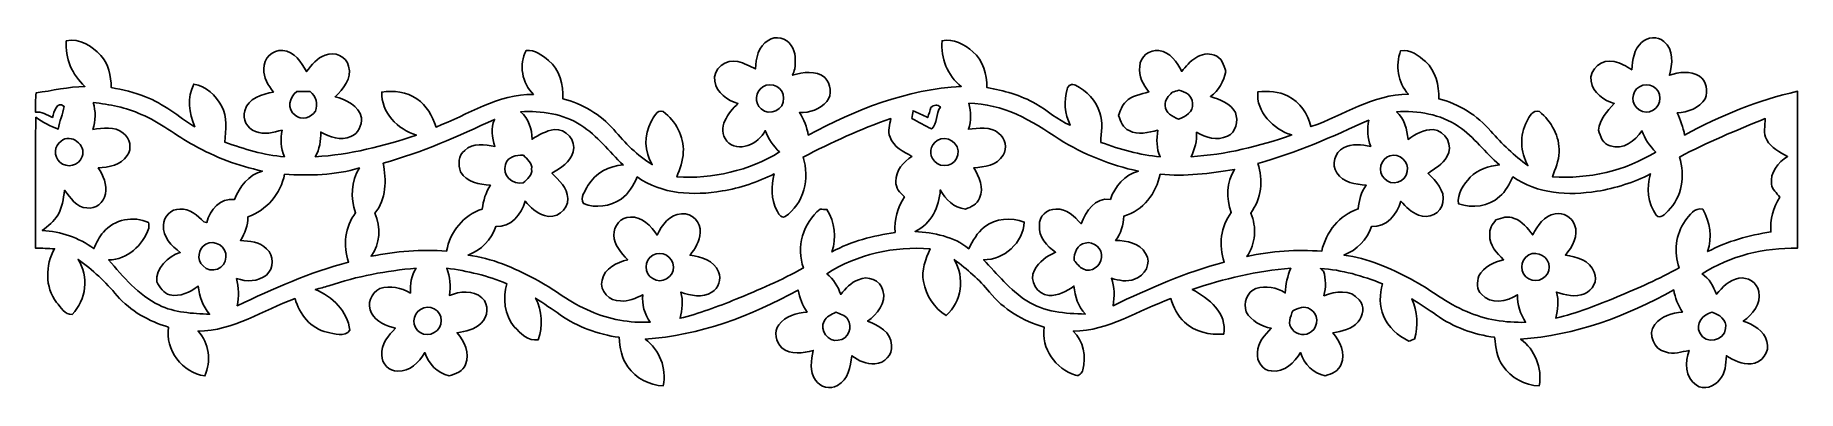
# Model space of a CAD drawing. Header units: centimetres. Extents: x -12.7 to 12.7, y -2.6 to 2.6.
import ezdxf

# ---------------------------------------------------------------- set-up
doc = ezdxf.new("R2010")
doc.units = ezdxf.units.CM
doc.header["$MEASUREMENT"] = 0
doc.layers.add('Camada 1', color=7, linetype='Continuous')

msp = doc.modelspace()

# ---------------------------------------------------------------- linework, layer by layer
at = {"layer": 'Camada 1', "color": 156}
for points, knots in [([(-2.13959, 2.49344), (-2.032, 2.56786), (-1.87289, 2.53083), (-1.80764, 2.41757), (-1.80764, 2.41757), (-1.73355, 2.32127), (-1.74695, 2.19463), (-1.75472, 2.08068), (-1.75472, 2.08068), (-1.76564, 2.05105), (-1.77658, 2.0214), (-1.78717, 1.99143), (-1.78717, 1.99143), (-1.63617, 2.03658), (-1.45167, 2.0655), (-1.32045, 1.95686), (-1.32045, 1.95686), (-1.23472, 1.86796), (-1.21214, 1.70921), (-1.29329, 1.60972), (-1.29329, 1.60972), (-1.39347, 1.50001), (-1.54094, 1.44638), (-1.68804, 1.45133), (-1.68804, 1.45133), (-1.62382, 1.3529), (-1.58184, 1.24213), (-1.56069, 1.12676), (-1.56069, 1.12676), (-0.88089, 1.49577), (-0.13687, 1.78859), (0.64311, 1.82845), (0.64311, 1.82845), (0.44662, 1.98472), (0.34361, 2.23801), (0.36724, 2.48742), (0.36724, 2.48742), (0.53233, 2.52201), (0.69179, 2.43487), (0.8128, 2.33009), (0.8128, 2.33009), (0.95744, 2.20062), (1.01458, 2.00235), (1.01494, 1.81327), (1.01494, 1.81327), (1.25835, 1.76742), (1.50213, 1.70497), (1.71696, 1.57833), (1.71696, 1.57833), (1.88982, 1.48695), (2.02988, 1.3402), (2.21473, 1.27175), (2.21473, 1.27175), (2.13642, 1.43262), (2.11807, 1.61995), (2.17204, 1.79139), (2.17204, 1.79139), (2.18157, 1.84714), (2.24119, 1.87289), (2.29093, 1.84572), (2.29093, 1.84572), (2.45215, 1.76423), (2.58797, 1.62382), (2.64195, 1.44921), (2.64195, 1.44921), (2.69239, 1.31163), (2.65747, 1.16451), (2.65677, 1.02234), (2.65677, 1.02234), (2.93299, 0.92075), (3.21768, 0.83925), (3.51189, 0.81385), (3.51189, 0.81385), (3.45193, 0.93345), (3.46251, 1.0689), (3.47591, 1.19768), (3.47591, 1.19768), (3.34151, 1.16628), (3.19263, 1.11901), (3.06246, 1.19167), (3.06246, 1.19167), (2.97285, 1.22872), (2.94216, 1.32608), (2.91182, 1.40899), (2.91182, 1.40899), (2.9404, 1.47742), (2.95697, 1.55645), (3.01483, 1.6076), (3.01483, 1.6076), (3.10339, 1.69791), (3.23427, 1.71696), (3.35033, 1.75119), (3.35033, 1.75119), (3.2639, 1.85242), (3.19829, 1.98013), (3.21768, 2.11771), (3.21768, 2.11771), (3.21839, 2.25565), (3.3595, 2.36889), (3.49425, 2.34631), (3.49425, 2.34631), (3.6569, 2.32867), (3.75391, 2.1784), (3.82269, 2.04576), (3.82269, 2.04576), (3.92994, 2.18651), (4.10033, 2.35549), (4.29294, 2.27787), (4.29294, 2.27787), (4.39737, 2.25036), (4.43018, 2.13606), (4.45947, 2.04576), (4.45947, 2.04576), (4.42701, 1.90394), (4.35645, 1.77058), (4.2365, 1.6838), (4.2365, 1.6838), (4.37198, 1.64041), (4.52542, 1.58644), (4.59563, 1.45204), (4.59563, 1.45204), (4.64255, 1.33103), (4.60657, 1.16804), (4.48062, 1.1109), (4.48062, 1.1109), (4.33528, 1.04315), (4.16772, 1.09044), (4.03647, 1.16769), (4.03647, 1.16769), (4.04283, 1.04457), (4.01038, 0.92499), (3.95746, 0.81492), (3.95746, 0.81492), (4.45347, 0.84596), (4.93959, 0.96414), (5.40737, 1.12854), (5.40737, 1.12854), (5.14561, 1.21002), (4.88984, 1.46015), (4.91912, 1.75083), (4.91912, 1.75083), (5.06659, 1.76142), (5.22286, 1.76213), (5.35515, 1.68627), (5.35515, 1.68627), (5.52979, 1.60548), (5.64091, 1.43157), (5.68537, 1.24919), (5.68537, 1.24919), (6.15209, 1.40652), (6.57718, 1.71979), (7.08871, 1.71555), (7.08871, 1.71555), (6.93596, 1.8856), (6.90068, 2.13077), (6.97723, 2.34314), (6.97723, 2.34314), (7.11694, 2.36819), (7.23759, 2.27329), (7.3367, 2.18756), (7.3367, 2.18756), (7.48383, 2.05246), (7.52934, 1.84431), (7.52792, 1.65169), (7.52792, 1.65169), (7.81719, 1.57585), (8.08426, 1.41286), (8.27758, 1.18356), (8.27758, 1.18356), (8.43774, 0.99942), (8.61447, 0.82937), (8.81345, 0.68757), (8.81345, 0.68757), (8.70338, 0.88123), (8.68785, 1.12713), (8.79651, 1.32467), (8.79651, 1.32467), (8.83462, 1.39064), (8.88223, 1.50071), (8.97784, 1.46614), (8.97784, 1.46614), (9.15034, 1.32467), (9.27311, 1.10701), (9.26146, 0.87982), (9.26146, 0.87982), (9.26007, 0.7553), (9.20433, 0.64099), (9.16834, 0.52422), (9.16834, 0.52422), (9.68304, 0.49035), (10.21503, 0.60888), (10.65459, 0.88265), (10.65459, 0.88265), (10.56569, 0.96872), (10.49867, 1.07385), (10.45527, 1.18957), (10.45527, 1.18957), (10.3579, 1.0414), (10.18329, 0.91015), (9.99737, 0.97155), (9.99737, 0.97155), (9.88905, 0.99484), (9.86048, 1.10983), (9.82944, 1.19944), (9.82944, 1.19944), (9.85097, 1.35431), (9.95186, 1.47355), (10.05769, 1.5808), (10.05769, 1.5808), (9.90669, 1.63089), (9.74653, 1.73284), (9.72326, 1.90429), (9.72326, 1.90429), (9.6915, 2.0835), (9.88871, 2.2299), (10.05451, 2.18756), (10.05451, 2.18756), (10.14764, 2.16887), (10.23126, 2.12231), (10.31027, 2.07081), (10.31027, 2.07081), (10.31699, 2.21051), (10.34026, 2.36502), (10.45209, 2.46167), (10.45209, 2.46167), (10.53535, 2.54387), (10.6821, 2.56046), (10.771, 2.47791), (10.771, 2.47791), (10.916, 2.3622), (10.89907, 2.15053), (10.85108, 1.99107), (10.85108, 1.99107), (10.98973, 2.03517), (11.15589, 2.06058), (11.28572, 1.97696), (11.28572, 1.97696), (11.39048, 1.90887), (11.40919, 1.76142), (11.3686, 1.65169), (11.3686, 1.65169), (11.28148, 1.51799), (11.1199, 1.45379), (10.96503, 1.44921), (10.96503, 1.44921), (11.00737, 1.34443), (11.05146, 1.23966), (11.07122, 1.12783), (11.07122, 1.12783), (11.5838, 1.40757), (12.12849, 1.62842), (12.69858, 1.76001), (12.69858, 1.76001), (12.70034, 1.00507), (12.70212, 0.25011), (12.69787, -0.50482), (12.69787, -0.50482), (12.21846, -0.49564), (11.7281, -0.61312), (11.32309, -0.87488), (11.32309, -0.87488), (11.42717, -0.94368), (11.48715, -1.0548), (11.53018, -1.16874), (11.53018, -1.16874), (11.61625, -1.0682), (11.71468, -0.96097), (11.85226, -0.93802), (11.85226, -0.93802), (11.97751, -0.9151), (12.12179, -0.9973), (12.14013, -1.12959), (12.14013, -1.12959), (12.17999, -1.30562), (12.04841, -1.45944), (11.91682, -1.55716), (11.91682, -1.55716), (12.05934, -1.60725), (12.21598, -1.6905), (12.25656, -1.84925), (12.25656, -1.84925), (12.3077, -1.99918), (12.18388, -2.16464), (12.02901, -2.17134), (12.02901, -2.17134), (11.89813, -2.18827), (11.78102, -2.11949), (11.67341, -2.05634), (11.67341, -2.05634), (11.66636, -2.17594), (11.66106, -2.30823), (11.57639, -2.40242), (11.57639, -2.40242), (11.50055, -2.50013), (11.34886, -2.56151), (11.24091, -2.47826), (11.24091, -2.47826), (11.07722, -2.37137), (11.07615, -2.14488), (11.13683, -1.97908), (11.13683, -1.97908), (11.02535, -2.00025), (10.90894, -2.04116), (10.79712, -2.00025), (10.79712, -2.00025), (10.62813, -1.96956), (10.53429, -1.74412), (10.64012, -1.60584), (10.64012, -1.60584), (10.73538, -1.4859), (10.8906, -1.43686), (11.03877, -1.42662), (11.03877, -1.42662), (10.97704, -1.32891), (10.9347, -1.22096), (10.91423, -1.10737), (10.91423, -1.10737), (10.23725, -1.48624), (9.4876, -1.76705), (8.70795, -1.81504), (8.70795, -1.81504), (8.91399, -1.96708), (9.02158, -2.23519), (8.97643, -2.48778), (8.97643, -2.48778), (8.76652, -2.49096), (8.56933, -2.37172), (8.45007, -2.20345), (8.45007, -2.20345), (8.36577, -2.0828), (8.34813, -1.9318), (8.33296, -1.78964), (8.33296, -1.78964), (8.0331, -1.74978), (7.7403, -1.64465), (7.49265, -1.46967), (7.49265, -1.46967), (7.37693, -1.38782), (7.2591, -1.30915), (7.13809, -1.23577), (7.13809, -1.23577), (7.22312, -1.41746), (7.23159, -1.62312), (7.1769, -1.81504), (7.1769, -1.81504), (7.15644, -1.82279), (7.11588, -1.83797), (7.09541, -1.84572), (7.09541, -1.84572), (6.94019, -1.76742), (6.79696, -1.64782), (6.73135, -1.48271), (6.73135, -1.48271), (6.66574, -1.33667), (6.67737, -1.17016), (6.71724, -1.01881), (6.71724, -1.01881), (6.43078, -0.90382), (6.13021, -0.81562), (5.82083, -0.79833), (5.82083, -0.79833), (5.83247, -0.80785), (5.85576, -0.8262), (5.86739, -0.83538), (5.86739, -0.83538), (5.89986, -0.95179), (5.90337, -1.07209), (5.87233, -1.18957), (5.87233, -1.18957), (6.03425, -1.12783), (6.26039, -1.09044), (6.37821, -1.25165), (6.37821, -1.25165), (6.46923, -1.33702), (6.43113, -1.47884), (6.36447, -1.56703), (6.36447, -1.56703), (6.27732, -1.67498), (6.13163, -1.70356), (6.0018, -1.72402), (6.0018, -1.72402), (6.09706, -1.84996), (6.19441, -2.0186), (6.12104, -2.17769), (6.12104, -2.17769), (6.08787, -2.27717), (5.98382, -2.31705), (5.89209, -2.34385), (5.89209, -2.34385), (5.71958, -2.31104), (5.58305, -2.1791), (5.53649, -2.01117), (5.53649, -2.01117), (5.44583, -2.1537), (5.30048, -2.30152), (5.11598, -2.27612), (5.11598, -2.27612), (4.98403, -2.268), (4.90007, -2.1343), (4.91277, -2.01048), (4.91277, -2.01048), (4.91525, -1.86689), (5.01967, -1.75718), (5.11245, -1.65981), (5.11245, -1.65981), (4.96851, -1.62984), (4.82353, -1.55539), (4.75226, -1.42134), (4.75226, -1.42134), (4.70887, -1.29504), (4.76284, -1.13488), (4.89232, -1.08444), (4.89232, -1.08444), (5.03483, -1.0488), (5.19007, -1.0668), (5.31388, -1.14899), (5.31388, -1.14899), (5.32095, -1.02658), (5.3467, -0.90628), (5.39433, -0.79304), (5.39433, -0.79304), (4.90926, -0.83361), (4.43301, -0.94226), (3.97369, -1.10172), (3.97369, -1.10172), (4.21075, -1.22378), (4.48027, -1.44604), (4.42841, -1.74378), (4.42841, -1.74378), (4.22768, -1.76072), (4.01072, -1.71591), (3.86221, -1.57232), (3.86221, -1.57232), (3.76096, -1.48342), (3.70662, -1.35678), (3.6636, -1.23225), (3.6636, -1.23225), (3.19933, -1.39876), (2.77001, -1.70003), (2.25918, -1.70144), (2.25918, -1.70144), (2.40524, -1.84396), (2.45075, -2.06728), (2.39535, -2.2606), (2.39535, -2.2606), (2.38972, -2.30716), (2.34173, -2.35444), (2.29234, -2.3368), (2.29234, -2.3368), (2.00166, -2.24613), (1.79458, -1.9505), (1.83797, -1.64358), (1.83797, -1.64358), (1.53563, -1.55292), (1.24882, -1.38852), (1.05163, -1.1377), (1.05163, -1.1377), (0.90735, -0.95637), (0.72672, -0.80892), (0.54292, -0.66957), (0.54292, -0.66957), (0.69849, -0.92533), (0.65263, -1.27952), (0.42579, -1.47672), (0.42579, -1.47672), (0.25259, -1.37089), (0.13723, -1.18392), (0.09913, -0.98707), (0.09913, -0.98707), (0.06809, -0.82267), (0.12734, -0.6604), (0.19543, -0.51364), (0.19543, -0.51364), (-0.31962, -0.47271), (-0.85619, -0.5916), (-1.29258, -0.87241), (-1.29258, -0.87241), (-1.19627, -0.94967), (-1.13171, -1.05587), (-1.09361, -1.17228), (-1.09361, -1.17228), (-1.022, -1.08725), (-0.9465, -0.998), (-0.83855, -0.95919), (-0.83855, -0.95919), (-0.7059, -0.89322), (-0.51717, -0.96343), (-0.48472, -1.11478), (-0.48472, -1.11478), (-0.43461, -1.2954), (-0.56938, -1.45767), (-0.7059, -1.5568), (-0.7059, -1.5568), (-0.54963, -1.61149), (-0.36512, -1.71767), (-0.36018, -1.90429), (-0.36018, -1.90429), (-0.33972, -2.04328), (-0.46567, -2.16746), (-0.59937, -2.17204), (-0.59937, -2.17204), (-0.72214, -2.18369), (-0.83784, -2.12865), (-0.93274, -2.05598), (-0.93274, -2.05598), (-0.96026, -2.21156), (-0.98248, -2.40383), (-1.14017, -2.48391), (-1.14017, -2.48391), (-1.246, -2.55057), (-1.38852, -2.51071), (-1.4552, -2.40875), (-1.4552, -2.40875), (-1.54657, -2.28389), (-1.5194, -2.12019), (-1.48943, -1.98013), (-1.48943, -1.98013), (-1.63795, -2.02388), (-1.81292, -2.04294), (-1.94415, -1.94344), (-1.94415, -1.94344), (-2.02671, -1.85632), (-2.06162, -1.71026), (-1.98437, -1.60867), (-1.98437, -1.60867), (-1.88911, -1.48449), (-1.72931, -1.43686), (-1.57902, -1.42662), (-1.57902, -1.42662), (-1.64606, -1.33103), (-1.68556, -1.22096), (-1.70921, -1.10771), (-1.70921, -1.10771), (-2.38441, -1.48624), (-3.13265, -1.76635), (-3.91089, -1.81468), (-3.91089, -1.81468), (-3.70804, -1.96849), (-3.59833, -2.23872), (-3.65195, -2.4899), (-3.65195, -2.4899), (-3.85234, -2.48567), (-4.04529, -2.37912), (-4.16277, -2.21791), (-4.16277, -2.21791), (-4.25131, -2.09337), (-4.27813, -1.93852), (-4.28837, -1.78929), (-4.28837, -1.78929), (-4.59105, -1.74978), (-4.88702, -1.64324), (-5.13608, -1.46507), (-5.13608, -1.46507), (-5.25285, -1.38182), (-5.37491, -1.30598), (-5.49205, -1.22378), (-5.49205, -1.22378), (-5.39537, -1.40828), (-5.38656, -1.63018), (-5.45394, -1.82597), (-5.45394, -1.82597), (-5.59822, -1.85032), (-5.71041, -1.73567), (-5.79861, -1.63795), (-5.79861, -1.63795), (-5.94218, -1.46685), (-5.96688, -1.22765), (-5.90868, -1.01776), (-5.90868, -1.01776), (-6.18418, -0.90204), (-6.47559, -0.83043), (-6.77157, -0.7934), (-6.77157, -0.7934), (-6.72499, -0.91934), (-6.71476, -1.05304), (-6.73452, -1.18568), (-6.73452, -1.18568), (-6.58495, -1.12888), (-6.39127, -1.09996), (-6.26463, -1.22132), (-6.26463, -1.22132), (-6.15843, -1.31621), (-6.17643, -1.49542), (-6.27803, -1.58679), (-6.27803, -1.58679), (-6.36798, -1.67957), (-6.49958, -1.70602), (-6.62235, -1.72366), (-6.62235, -1.72366), (-6.52144, -1.84925), (-6.43183, -2.01965), (-6.50134, -2.18122), (-6.50134, -2.18122), (-6.53591, -2.28247), (-6.64527, -2.31775), (-6.7377, -2.34456), (-6.7377, -2.34456), (-6.90845, -2.30964), (-7.03297, -2.17028), (-7.09012, -2.01153), (-7.09012, -2.01153), (-7.17091, -2.15089), (-7.30673, -2.28706), (-7.47959, -2.27824), (-7.47959, -2.27824), (-7.60411, -2.28106), (-7.70924, -2.16817), (-7.71065, -2.04681), (-7.71065, -2.04681), (-7.72371, -1.88982), (-7.61188, -1.76494), (-7.5117, -1.6591), (-7.5117, -1.6591), (-7.64504, -1.62701), (-7.78898, -1.56703), (-7.85741, -1.44003), (-7.85741, -1.44003), (-7.92903, -1.31655), (-7.86236, -1.1444), (-7.7357, -1.08584), (-7.7357, -1.08584), (-7.58718, -1.04493), (-7.42738, -1.07244), (-7.2958, -1.15147), (-7.2958, -1.15147), (-7.29755, -1.02693), (-7.28839, -0.89782), (-7.21501, -0.79269), (-7.21501, -0.79269), (-7.64117, -0.83078), (-8.06555, -0.9084), (-8.4709, -1.04668), (-8.4709, -1.04668), (-8.53545, -1.06856), (-8.60178, -1.08408), (-8.66775, -1.09996), (-8.66775, -1.09996), (-8.42186, -1.20156), (-8.19996, -1.41286), (-8.17068, -1.68804), (-8.17068, -1.68804), (-8.24053, -1.79387), (-8.39505, -1.73637), (-8.49806, -1.71767), (-8.49806, -1.71767), (-8.73372, -1.66334), (-8.89669, -1.45696), (-8.95843, -1.23189), (-8.95843, -1.23189), (-9.42128, -1.39805), (-9.84884, -1.70003), (-10.35791, -1.70074), (-10.35791, -1.70074), (-10.19563, -1.87042), (-10.16458, -2.13535), (-10.25948, -2.34631), (-10.25948, -2.34631), (-10.58686, -2.30011), (-10.83027, -1.97167), (-10.78476, -1.64394), (-10.78476, -1.64394), (-11.06416, -1.55716), (-11.33228, -1.41393), (-11.52454, -1.18957), (-11.52454, -1.18957), (-11.69, -0.99342), (-11.87661, -0.81526), (-12.08652, -0.66674), (-12.08652, -0.66674), (-11.92494, -0.91157), (-11.96833, -1.25165), (-12.17118, -1.45873), (-12.17118, -1.45873), (-12.27737, -1.46826), (-12.33382, -1.35466), (-12.39555, -1.28622), (-12.39555, -1.28622), (-12.56806, -1.06469), (-12.55888, -0.75177), (-12.42553, -0.51364), (-12.42553, -0.51364), (-12.5162, -0.50729), (-12.60722, -0.50446), (-12.69823, -0.50446), (-12.69823, -0.50446), (-12.69964, 0.12522), (-12.70423, 0.7553), (-12.69576, 1.38499), (-12.69576, 1.38499), (-12.59522, 1.31514), (-12.48868, 1.2527), (-12.37191, 1.21425), (-12.37191, 1.21425), (-12.35674, 1.32679), (-12.30453, 1.43016), (-12.28795, 1.54128), (-12.28795, 1.54128), (-12.39449, 1.62842), (-12.43188, 1.45555), (-12.45623, 1.38324), (-12.45623, 1.38324), (-12.5349, 1.41746), (-12.61145, 1.46861), (-12.70105, 1.45944), (-12.70105, 1.45944), (-12.7007, 1.55222), (-12.69964, 1.64465), (-12.6933, 1.73672), (-12.6933, 1.73672), (-12.45799, 1.766), (-12.22622, 1.82562), (-11.98738, 1.8295), (-11.98738, 1.8295), (-12.17365, 1.99248), (-12.27666, 2.23908), (-12.2569, 2.48637), (-12.2569, 2.48637), (-12.06712, 2.52589), (-11.88402, 2.4137), (-11.76125, 2.27753), (-11.76125, 2.27753), (-11.6459, 2.1537), (-11.61097, 1.97943), (-11.61027, 1.81504), (-11.61027, 1.81504), (-11.4441, 1.77729), (-11.27478, 1.74766), (-11.11673, 1.68063), (-11.11673, 1.68063), (-10.85497, 1.58043), (-10.64153, 1.39381), (-10.40588, 1.24777), (-10.40588, 1.24777), (-10.48985, 1.4418), (-10.51383, 1.66758), (-10.41894, 1.86195), (-10.41894, 1.86195), (-10.2429, 1.83549), (-10.1039, 1.69862), (-10.01994, 1.54905), (-10.01994, 1.54905), (-9.92822, 1.38923), (-9.95962, 1.19944), (-9.97055, 1.02481), (-9.97055, 1.02481), (-9.69292, 0.92499), (-9.40858, 0.83679), (-9.1126, 0.81562), (-9.1126, 0.81562), (-9.16728, 0.93627), (-9.17081, 1.06927), (-9.14682, 1.19768), (-9.14682, 1.19768), (-9.27029, 1.16981), (-9.4047, 1.12218), (-9.52782, 1.17863), (-9.52782, 1.17863), (-9.64847, 1.22096), (-9.72537, 1.35395), (-9.68445, 1.4792), (-9.68445, 1.4792), (-9.63824, 1.66263), (-9.43045, 1.71343), (-9.27029, 1.74871), (-9.27029, 1.74871), (-9.34578, 1.84431), (-9.41634, 1.95579), (-9.40822, 2.0828), (-9.40822, 2.0828), (-9.42128, 2.22849), (-9.28404, 2.36748), (-9.13729, 2.34738), (-9.13729, 2.34738), (-8.96654, 2.3361), (-8.87095, 2.17594), (-8.79298, 2.04435), (-8.79298, 2.04435), (-8.72207, 2.14029), (-8.64199, 2.24084), (-8.52346, 2.27858), (-8.52346, 2.27858), (-8.39505, 2.3382), (-8.21689, 2.26272), (-8.18727, 2.11912), (-8.18727, 2.11912), (-8.13858, 1.94734), (-8.25958, 1.78717), (-8.38305, 1.68063), (-8.38305, 1.68063), (-8.22254, 1.64076), (-8.04227, 1.55363), (-8.00029, 1.37795), (-8.00029, 1.37795), (-7.99641, 1.27175), (-8.04545, 1.14335), (-8.15516, 1.1063), (-8.15516, 1.1063), (-8.29874, 1.04315), (-8.46067, 1.09431), (-8.58801, 1.17086), (-8.58801, 1.17086), (-8.58625, 1.04739), (-8.6053, 0.92287), (-8.66704, 0.81421), (-8.66704, 0.81421), (-8.16856, 0.84454), (-7.68139, 0.9666), (-7.21006, 1.12783), (-7.21006, 1.12783), (-7.47747, 1.20614), (-7.723, 1.45837), (-7.70924, 1.74871), (-7.70924, 1.74871), (-7.53604, 1.76847), (-7.35047, 1.75436), (-7.20407, 1.65064), (-7.20407, 1.65064), (-7.06013, 1.55821), (-6.97971, 1.40088), (-6.92714, 1.24319), (-6.92714, 1.24319), (-6.46711, 1.41993), (-6.03425, 1.72049), (-5.52309, 1.71379), (-5.52309, 1.71379), (-5.68289, 1.8743), (-5.74216, 2.147), (-5.62575, 2.34772), (-5.62575, 2.34772), (-5.50298, 2.36536), (-5.39784, 2.27471), (-5.30647, 2.20486), (-5.30647, 2.20486), (-5.14349, 2.07222), (-5.09198, 1.85384), (-5.09693, 1.65206), (-5.09693, 1.65206), (-4.81682, 1.57797), (-4.55541, 1.42558), (-4.36457, 1.20614), (-4.36457, 1.20614), (-4.20158, 1.01599), (-4.0266, 0.83043), (-3.81, 0.70061), (-3.81, 0.70061), (-3.92394, 0.88759), (-3.93381, 1.12888), (-3.82588, 1.32115), (-3.82588, 1.32115), (-3.78882, 1.38499), (-3.74685, 1.50283), (-3.6509, 1.46543), (-3.6509, 1.46543), (-3.47062, 1.33139), (-3.34997, 1.10737), (-3.36232, 0.87982), (-3.36232, 0.87982), (-3.36408, 0.7553), (-3.41558, 0.64028), (-3.45439, 0.52422), (-3.45439, 0.52422), (-2.94216, 0.49142), (-2.41406, 0.61241), (-1.9759, 0.88335), (-1.9759, 0.88335), (-2.06798, 0.96872), (-2.1343, 1.07562), (-2.18122, 1.19097), (-2.18122, 1.19097), (-2.27824, 1.00153), (-2.56962, 0.85865), (-2.73685, 1.04069), (-2.73685, 1.04069), (-2.87937, 1.23119), (-2.71921, 1.44992), (-2.57457, 1.58114), (-2.57457, 1.58114), (-2.7252, 1.62947), (-2.88571, 1.73389), (-2.90936, 1.90287), (-2.90936, 1.90287), (-2.94252, 2.0828), (-2.74284, 2.23026), (-2.57703, 2.18756), (-2.57703, 2.18756), (-2.48708, 2.16534), (-2.40488, 2.12231), (-2.32197, 2.08209), (-2.32197, 2.08209), (-2.31493, 2.23273), (-2.28177, 2.41123), (-2.13959, 2.49344)], [0, 0, 0, 0, 0.00446429, 0.00446429, 0.00446429, 0.00446429, 0.00892857, 0.00892857, 0.00892857, 0.00892857, 0.01339286, 0.01339286, 0.01339286, 0.01339286, 0.01785714, 0.01785714, 0.01785714, 0.01785714, 0.02232143, 0.02232143, 0.02232143, 0.02232143, 0.02678571, 0.02678571, 0.02678571, 0.02678571, 0.03125, 0.03125, 0.03125, 0.03125, 0.03571429, 0.03571429, 0.03571429, 0.03571429, 0.04017857, 0.04017857, 0.04017857, 0.04017857, 0.04464286, 0.04464286, 0.04464286, 0.04464286, 0.04910714, 0.04910714, 0.04910714, 0.04910714, 0.05357143, 0.05357143, 0.05357143, 0.05357143, 0.05803571, 0.05803571, 0.05803571, 0.05803571, 0.0625, 0.0625, 0.0625, 0.0625, 0.06696429, 0.06696429, 0.06696429, 0.06696429, 0.07142857, 0.07142857, 0.07142857, 0.07142857, 0.07589286, 0.07589286, 0.07589286, 0.07589286, 0.08035714, 0.08035714, 0.08035714, 0.08035714, 0.08482143, 0.08482143, 0.08482143, 0.08482143, 0.08928571, 0.08928571, 0.08928571, 0.08928571, 0.09375, 0.09375, 0.09375, 0.09375, 0.09821429, 0.09821429, 0.09821429, 0.09821429, 0.10267857, 0.10267857, 0.10267857, 0.10267857, 0.10714286, 0.10714286, 0.10714286, 0.10714286, 0.11160714, 0.11160714, 0.11160714, 0.11160714, 0.11607143, 0.11607143, 0.11607143, 0.11607143, 0.12053571, 0.12053571, 0.12053571, 0.12053571, 0.125, 0.125, 0.125, 0.125, 0.12946429, 0.12946429, 0.12946429, 0.12946429, 0.13392857, 0.13392857, 0.13392857, 0.13392857, 0.13839286, 0.13839286, 0.13839286, 0.13839286, 0.14285714, 0.14285714, 0.14285714, 0.14285714, 0.14732143, 0.14732143, 0.14732143, 0.14732143, 0.15178571, 0.15178571, 0.15178571, 0.15178571, 0.15625, 0.15625, 0.15625, 0.15625, 0.16071429, 0.16071429, 0.16071429, 0.16071429, 0.16517857, 0.16517857, 0.16517857, 0.16517857, 0.16964286, 0.16964286, 0.16964286, 0.16964286, 0.17410714, 0.17410714, 0.17410714, 0.17410714, 0.17857143, 0.17857143, 0.17857143, 0.17857143, 0.18303571, 0.18303571, 0.18303571, 0.18303571, 0.1875, 0.1875, 0.1875, 0.1875, 0.19196429, 0.19196429, 0.19196429, 0.19196429, 0.19642857, 0.19642857, 0.19642857, 0.19642857, 0.20089286, 0.20089286, 0.20089286, 0.20089286, 0.20535714, 0.20535714, 0.20535714, 0.20535714, 0.20982143, 0.20982143, 0.20982143, 0.20982143, 0.21428571, 0.21428571, 0.21428571, 0.21428571, 0.21875, 0.21875, 0.21875, 0.21875, 0.22321429, 0.22321429, 0.22321429, 0.22321429, 0.22767857, 0.22767857, 0.22767857, 0.22767857, 0.23214286, 0.23214286, 0.23214286, 0.23214286, 0.23660714, 0.23660714, 0.23660714, 0.23660714, 0.24107143, 0.24107143, 0.24107143, 0.24107143, 0.24553571, 0.24553571, 0.24553571, 0.24553571, 0.25, 0.25, 0.25, 0.25, 0.25446429, 0.25446429, 0.25446429, 0.25446429, 0.25892857, 0.25892857, 0.25892857, 0.25892857, 0.26339286, 0.26339286, 0.26339286, 0.26339286, 0.26785714, 0.26785714, 0.26785714, 0.26785714, 0.27232143, 0.27232143, 0.27232143, 0.27232143, 0.27678571, 0.27678571, 0.27678571, 0.27678571, 0.28125, 0.28125, 0.28125, 0.28125, 0.28571429, 0.28571429, 0.28571429, 0.28571429, 0.29017857, 0.29017857, 0.29017857, 0.29017857, 0.29464286, 0.29464286, 0.29464286, 0.29464286, 0.29910714, 0.29910714, 0.29910714, 0.29910714, 0.30357143, 0.30357143, 0.30357143, 0.30357143, 0.30803571, 0.30803571, 0.30803571, 0.30803571, 0.3125, 0.3125, 0.3125, 0.3125, 0.31696429, 0.31696429, 0.31696429, 0.31696429, 0.32142857, 0.32142857, 0.32142857, 0.32142857, 0.32589286, 0.32589286, 0.32589286, 0.32589286, 0.33035714, 0.33035714, 0.33035714, 0.33035714, 0.33482143, 0.33482143, 0.33482143, 0.33482143, 0.33928571, 0.33928571, 0.33928571, 0.33928571, 0.34375, 0.34375, 0.34375, 0.34375, 0.34821429, 0.34821429, 0.34821429, 0.34821429, 0.35267857, 0.35267857, 0.35267857, 0.35267857, 0.35714286, 0.35714286, 0.35714286, 0.35714286, 0.36160714, 0.36160714, 0.36160714, 0.36160714, 0.36607143, 0.36607143, 0.36607143, 0.36607143, 0.37053571, 0.37053571, 0.37053571, 0.37053571, 0.375, 0.375, 0.375, 0.375, 0.37946429, 0.37946429, 0.37946429, 0.37946429, 0.38392857, 0.38392857, 0.38392857, 0.38392857, 0.38839286, 0.38839286, 0.38839286, 0.38839286, 0.39285714, 0.39285714, 0.39285714, 0.39285714, 0.39732143, 0.39732143, 0.39732143, 0.39732143, 0.40178571, 0.40178571, 0.40178571, 0.40178571, 0.40625, 0.40625, 0.40625, 0.40625, 0.41071429, 0.41071429, 0.41071429, 0.41071429, 0.41517857, 0.41517857, 0.41517857, 0.41517857, 0.41964286, 0.41964286, 0.41964286, 0.41964286, 0.42410714, 0.42410714, 0.42410714, 0.42410714, 0.42857143, 0.42857143, 0.42857143, 0.42857143, 0.43303571, 0.43303571, 0.43303571, 0.43303571, 0.4375, 0.4375, 0.4375, 0.4375, 0.44196429, 0.44196429, 0.44196429, 0.44196429, 0.44642857, 0.44642857, 0.44642857, 0.44642857, 0.45089286, 0.45089286, 0.45089286, 0.45089286, 0.45535714, 0.45535714, 0.45535714, 0.45535714, 0.45982143, 0.45982143, 0.45982143, 0.45982143, 0.46428571, 0.46428571, 0.46428571, 0.46428571, 0.46875, 0.46875, 0.46875, 0.46875, 0.47321429, 0.47321429, 0.47321429, 0.47321429, 0.47767857, 0.47767857, 0.47767857, 0.47767857, 0.48214286, 0.48214286, 0.48214286, 0.48214286, 0.48660714, 0.48660714, 0.48660714, 0.48660714, 0.49107143, 0.49107143, 0.49107143, 0.49107143, 0.49553571, 0.49553571, 0.49553571, 0.49553571, 0.5, 0.5, 0.5, 0.5, 0.50446429, 0.50446429, 0.50446429, 0.50446429, 0.50892857, 0.50892857, 0.50892857, 0.50892857, 0.51339286, 0.51339286, 0.51339286, 0.51339286, 0.51785714, 0.51785714, 0.51785714, 0.51785714, 0.52232143, 0.52232143, 0.52232143, 0.52232143, 0.52678571, 0.52678571, 0.52678571, 0.52678571, 0.53125, 0.53125, 0.53125, 0.53125, 0.53571429, 0.53571429, 0.53571429, 0.53571429, 0.54017857, 0.54017857, 0.54017857, 0.54017857, 0.54464286, 0.54464286, 0.54464286, 0.54464286, 0.54910714, 0.54910714, 0.54910714, 0.54910714, 0.55357143, 0.55357143, 0.55357143, 0.55357143, 0.55803571, 0.55803571, 0.55803571, 0.55803571, 0.5625, 0.5625, 0.5625, 0.5625, 0.56696429, 0.56696429, 0.56696429, 0.56696429, 0.57142857, 0.57142857, 0.57142857, 0.57142857, 0.57589286, 0.57589286, 0.57589286, 0.57589286, 0.58035714, 0.58035714, 0.58035714, 0.58035714, 0.58482143, 0.58482143, 0.58482143, 0.58482143, 0.58928571, 0.58928571, 0.58928571, 0.58928571, 0.59375, 0.59375, 0.59375, 0.59375, 0.59821429, 0.59821429, 0.59821429, 0.59821429, 0.60267857, 0.60267857, 0.60267857, 0.60267857, 0.60714286, 0.60714286, 0.60714286, 0.60714286, 0.61160714, 0.61160714, 0.61160714, 0.61160714, 0.61607143, 0.61607143, 0.61607143, 0.61607143, 0.62053571, 0.62053571, 0.62053571, 0.62053571, 0.625, 0.625, 0.625, 0.625, 0.62946429, 0.62946429, 0.62946429, 0.62946429, 0.63392857, 0.63392857, 0.63392857, 0.63392857, 0.63839286, 0.63839286, 0.63839286, 0.63839286, 0.64285714, 0.64285714, 0.64285714, 0.64285714, 0.64732143, 0.64732143, 0.64732143, 0.64732143, 0.65178571, 0.65178571, 0.65178571, 0.65178571, 0.65625, 0.65625, 0.65625, 0.65625, 0.66071429, 0.66071429, 0.66071429, 0.66071429, 0.66517857, 0.66517857, 0.66517857, 0.66517857, 0.66964286, 0.66964286, 0.66964286, 0.66964286, 0.67410714, 0.67410714, 0.67410714, 0.67410714, 0.67857143, 0.67857143, 0.67857143, 0.67857143, 0.68303571, 0.68303571, 0.68303571, 0.68303571, 0.6875, 0.6875, 0.6875, 0.6875, 0.69196429, 0.69196429, 0.69196429, 0.69196429, 0.69642857, 0.69642857, 0.69642857, 0.69642857, 0.70089286, 0.70089286, 0.70089286, 0.70089286, 0.70535714, 0.70535714, 0.70535714, 0.70535714, 0.70982143, 0.70982143, 0.70982143, 0.70982143, 0.71428571, 0.71428571, 0.71428571, 0.71428571, 0.71875, 0.71875, 0.71875, 0.71875, 0.72321429, 0.72321429, 0.72321429, 0.72321429, 0.72767857, 0.72767857, 0.72767857, 0.72767857, 0.73214286, 0.73214286, 0.73214286, 0.73214286, 0.73660714, 0.73660714, 0.73660714, 0.73660714, 0.74107143, 0.74107143, 0.74107143, 0.74107143, 0.74553571, 0.74553571, 0.74553571, 0.74553571, 0.75, 0.75, 0.75, 0.75, 0.75446429, 0.75446429, 0.75446429, 0.75446429, 0.75892857, 0.75892857, 0.75892857, 0.75892857, 0.76339286, 0.76339286, 0.76339286, 0.76339286, 0.76785714, 0.76785714, 0.76785714, 0.76785714, 0.77232143, 0.77232143, 0.77232143, 0.77232143, 0.77678571, 0.77678571, 0.77678571, 0.77678571, 0.78125, 0.78125, 0.78125, 0.78125, 0.78571429, 0.78571429, 0.78571429, 0.78571429, 0.79017857, 0.79017857, 0.79017857, 0.79017857, 0.79464286, 0.79464286, 0.79464286, 0.79464286, 0.79910714, 0.79910714, 0.79910714, 0.79910714, 0.80357143, 0.80357143, 0.80357143, 0.80357143, 0.80803571, 0.80803571, 0.80803571, 0.80803571, 0.8125, 0.8125, 0.8125, 0.8125, 0.81696429, 0.81696429, 0.81696429, 0.81696429, 0.82142857, 0.82142857, 0.82142857, 0.82142857, 0.82589286, 0.82589286, 0.82589286, 0.82589286, 0.83035714, 0.83035714, 0.83035714, 0.83035714, 0.83482143, 0.83482143, 0.83482143, 0.83482143, 0.83928571, 0.83928571, 0.83928571, 0.83928571, 0.84375, 0.84375, 0.84375, 0.84375, 0.84821429, 0.84821429, 0.84821429, 0.84821429, 0.85267857, 0.85267857, 0.85267857, 0.85267857, 0.85714286, 0.85714286, 0.85714286, 0.85714286, 0.86160714, 0.86160714, 0.86160714, 0.86160714, 0.86607143, 0.86607143, 0.86607143, 0.86607143, 0.87053571, 0.87053571, 0.87053571, 0.87053571, 0.875, 0.875, 0.875, 0.875, 0.87946429, 0.87946429, 0.87946429, 0.87946429, 0.88392857, 0.88392857, 0.88392857, 0.88392857, 0.88839286, 0.88839286, 0.88839286, 0.88839286, 0.89285714, 0.89285714, 0.89285714, 0.89285714, 0.89732143, 0.89732143, 0.89732143, 0.89732143, 0.90178571, 0.90178571, 0.90178571, 0.90178571, 0.90625, 0.90625, 0.90625, 0.90625, 0.91071429, 0.91071429, 0.91071429, 0.91071429, 0.91517857, 0.91517857, 0.91517857, 0.91517857, 0.91964286, 0.91964286, 0.91964286, 0.91964286, 0.92410714, 0.92410714, 0.92410714, 0.92410714, 0.92857143, 0.92857143, 0.92857143, 0.92857143, 0.93303571, 0.93303571, 0.93303571, 0.93303571, 0.9375, 0.9375, 0.9375, 0.9375, 0.94196429, 0.94196429, 0.94196429, 0.94196429, 0.94642857, 0.94642857, 0.94642857, 0.94642857, 0.95089286, 0.95089286, 0.95089286, 0.95089286, 0.95535714, 0.95535714, 0.95535714, 0.95535714, 0.95982143, 0.95982143, 0.95982143, 0.95982143, 0.96428571, 0.96428571, 0.96428571, 0.96428571, 0.96875, 0.96875, 0.96875, 0.96875, 0.97321429, 0.97321429, 0.97321429, 0.97321429, 0.97767857, 0.97767857, 0.97767857, 0.97767857, 0.98214286, 0.98214286, 0.98214286, 0.98214286, 0.98660714, 0.98660714, 0.98660714, 0.98660714, 0.99107143, 0.99107143, 0.99107143, 0.99107143, 1, 1, 1, 1]), ([(-2.21402, 1.82421), (-2.21402, 1.82421), (-2.21402, 1.82421), (-2.21402, 1.82421), (-2.21402, 1.82421), (-2.32587, 1.7593), (-2.34032, 1.58715), (-2.23872, 1.50495), (-2.23872, 1.50495), (-2.12336, 1.39171), (-1.90041, 1.49684), (-1.9184, 1.65946), (-1.9184, 1.65946), (-1.90782, 1.80764), (-2.09267, 1.9057), (-2.21402, 1.82421)], [0, 0, 0, 0, 0.2, 0.2, 0.2, 0.2, 0.4, 0.4, 0.4, 0.4, 0.6, 0.6, 0.6, 0.6, 1, 1, 1, 1]), ([(10.42, 1.82421), (10.42, 1.82421), (10.42, 1.82421), (10.42, 1.82421), (10.42, 1.82421), (10.29794, 1.75541), (10.2937, 1.56279), (10.41576, 1.49119), (10.41576, 1.49119), (10.53641, 1.39912), (10.72938, 1.50988), (10.71491, 1.66017), (10.71491, 1.66017), (10.72549, 1.80693), (10.53923, 1.9057), (10.42, 1.82421)], [0, 0, 0, 0, 0.2, 0.2, 0.2, 0.2, 0.4, 0.4, 0.4, 0.4, 0.6, 0.6, 0.6, 0.6, 1, 1, 1, 1]), ([(-11.86956, 1.59702), (-11.86956, 1.59702), (-11.86956, 1.59702), (-11.86956, 1.59702), (-11.86956, 1.59702), (-11.83181, 1.46967), (-11.8304, 1.33561), (-11.87415, 1.20931), (-11.87415, 1.20931), (-11.72986, 1.22836), (-11.55946, 1.25801), (-11.43776, 1.15639), (-11.43776, 1.15639), (-11.33897, 1.08374), (-11.30405, 0.93274), (-11.37849, 0.83078), (-11.37849, 0.83078), (-11.46598, 0.68896), (-11.64624, 0.66604), (-11.79723, 0.65298), (-11.79723, 0.65298), (-11.72351, 0.54397), (-11.66812, 0.41168), (-11.69387, 0.27763), (-11.69387, 0.27763), (-11.71328, 0.15558), (-11.83286, 0.05362), (-11.95951, 0.07796), (-11.95951, 0.07796), (-12.11615, 0.0762), (-12.19235, 0.22825), (-12.2816, 0.3309), (-12.2816, 0.3309), (-12.30065, 0.20884), (-12.31335, 0.08042), (-12.37861, -0.02786), (-12.37861, -0.02786), (-12.43223, -0.12064), (-12.52255, -0.18204), (-12.60228, -0.25011), (-12.60228, -0.25011), (-12.33557, -0.26317), (-12.07558, -0.35207), (-11.85967, -0.50977), (-11.85967, -0.50977), (-11.82229, -0.42579), (-11.78277, -0.34079), (-11.72104, -0.27164), (-11.72104, -0.27164), (-11.56617, -0.0896), (-11.28465, -0.03281), (-11.06981, -0.13441), (-11.06981, -0.13441), (-11.06875, -0.16191), (-11.06734, -0.18944), (-11.06628, -0.21695), (-11.06628, -0.21695), (-11.15836, -0.46177), (-11.37284, -0.67098), (-11.6473, -0.67344), (-11.6473, -0.67344), (-11.43493, -0.91827), (-11.21868, -1.17968), (-10.92129, -1.32396), (-10.92129, -1.32396), (-10.69551, -1.43686), (-10.43798, -1.44568), (-10.19069, -1.45661), (-10.19069, -1.45661), (-10.2937, -1.34443), (-10.33638, -1.19803), (-10.35685, -1.05127), (-10.35685, -1.05127), (-10.47009, -1.13982), (-10.61507, -1.20931), (-10.76254, -1.17827), (-10.76254, -1.17827), (-10.85779, -1.15639), (-10.90401, -1.06574), (-10.95339, -0.9913), (-10.95339, -0.9913), (-10.96645, -0.78705), (-10.79535, -0.62476), (-10.61367, -0.56585), (-10.61367, -0.56585), (-10.73714, -0.47096), (-10.86943, -0.3429), (-10.85708, -0.17322), (-10.85708, -0.17322), (-10.85532, -0.04762), (-10.74596, 0.06385), (-10.61861, 0.0582), (-10.61861, 0.0582), (-10.47644, 0.0716), (-10.36355, -0.0314), (-10.27253, -0.12664), (-10.27253, -0.12664), (-10.26265, -0.12841), (-10.2429, -0.13229), (-10.23302, -0.13404), (-10.23302, -0.13404), (-10.18681, 0.04797), (-10.03617, 0.22613), (-9.83085, 0.19897), (-9.83085, 0.19897), (-9.76277, 0.38488), (-9.62625, 0.55138), (-9.43081, 0.60888), (-9.43081, 0.60888), (-9.77618, 0.68155), (-10.11026, 0.8068), (-10.41788, 0.98036), (-10.41788, 0.98036), (-10.67611, 1.12041), (-10.90365, 1.31375), (-11.17741, 1.42628), (-11.17741, 1.42628), (-11.39507, 1.52752), (-11.63284, 1.56915), (-11.86956, 1.59702)], [0, 0, 0, 0, 0.03225806, 0.03225806, 0.03225806, 0.03225806, 0.06451613, 0.06451613, 0.06451613, 0.06451613, 0.09677419, 0.09677419, 0.09677419, 0.09677419, 0.12903226, 0.12903226, 0.12903226, 0.12903226, 0.16129032, 0.16129032, 0.16129032, 0.16129032, 0.19354839, 0.19354839, 0.19354839, 0.19354839, 0.22580645, 0.22580645, 0.22580645, 0.22580645, 0.25806452, 0.25806452, 0.25806452, 0.25806452, 0.29032258, 0.29032258, 0.29032258, 0.29032258, 0.32258065, 0.32258065, 0.32258065, 0.32258065, 0.35483871, 0.35483871, 0.35483871, 0.35483871, 0.38709677, 0.38709677, 0.38709677, 0.38709677, 0.41935484, 0.41935484, 0.41935484, 0.41935484, 0.4516129, 0.4516129, 0.4516129, 0.4516129, 0.48387097, 0.48387097, 0.48387097, 0.48387097, 0.51612903, 0.51612903, 0.51612903, 0.51612903, 0.5483871, 0.5483871, 0.5483871, 0.5483871, 0.58064516, 0.58064516, 0.58064516, 0.58064516, 0.61290323, 0.61290323, 0.61290323, 0.61290323, 0.64516129, 0.64516129, 0.64516129, 0.64516129, 0.67741935, 0.67741935, 0.67741935, 0.67741935, 0.70967742, 0.70967742, 0.70967742, 0.70967742, 0.74193548, 0.74193548, 0.74193548, 0.74193548, 0.77419355, 0.77419355, 0.77419355, 0.77419355, 0.80645161, 0.80645161, 0.80645161, 0.80645161, 0.83870968, 0.83870968, 0.83870968, 0.83870968, 0.87096774, 0.87096774, 0.87096774, 0.87096774, 0.90322581, 0.90322581, 0.90322581, 0.90322581, 0.93548387, 0.93548387, 0.93548387, 0.93548387, 1, 1, 1, 1]), ([(-8.95985, 1.41427), (-8.95985, 1.41427), (-8.95985, 1.41427), (-8.95985, 1.41427), (-8.95985, 1.41427), (-8.86882, 1.33349), (-8.72596, 1.37724), (-8.66598, 1.47355), (-8.66598, 1.47355), (-8.62682, 1.57514), (-8.65293, 1.6905), (-8.74289, 1.75506), (-8.74289, 1.75506), (-8.80674, 1.75506), (-8.87024, 1.75472), (-8.93409, 1.75401), (-8.93409, 1.75401), (-9.0424, 1.67674), (-9.08084, 1.49718), (-8.95985, 1.41427)], [0, 0, 0, 0, 0.16666667, 0.16666667, 0.16666667, 0.16666667, 0.33333333, 0.33333333, 0.33333333, 0.33333333, 0.5, 0.5, 0.5, 0.5, 0.66666667, 0.66666667, 0.66666667, 0.66666667, 1, 1, 1, 1]), ([(0.20742, 1.52752), (0.20742, 1.52752), (0.20742, 1.52752), (0.20742, 1.52752), (0.20742, 1.52752), (0.19261, 1.47813), (0.17638, 1.42945), (0.16087, 1.38007), (0.16087, 1.38007), (0.09136, 1.41464), (0.02117, 1.4478), (-0.05045, 1.47708), (-0.05045, 1.47708), (-0.05644, 1.4411), (-0.06208, 1.40475), (-0.06772, 1.36842), (-0.06772, 1.36842), (0.02786, 1.31867), (0.12064, 1.26293), (0.21766, 1.21567), (0.21766, 1.21567), (0.30692, 1.29117), (0.27445, 1.43756), (0.34361, 1.53212), (0.34361, 1.53212), (0.29845, 1.57339), (0.25188, 1.55928), (0.20742, 1.52752)], [0, 0, 0, 0, 0.125, 0.125, 0.125, 0.125, 0.25, 0.25, 0.25, 0.25, 0.375, 0.375, 0.375, 0.375, 0.5, 0.5, 0.5, 0.5, 0.625, 0.625, 0.625, 0.625, 0.75, 0.75, 0.75, 0.75, 1, 1, 1, 1]), ([(0.75106, 1.58608), (0.75106, 1.58608), (0.75106, 1.58608), (0.75106, 1.58608), (0.75106, 1.58608), (0.7888, 1.46227), (0.78987, 1.33385), (0.74753, 1.21072), (0.74753, 1.21072), (0.89181, 1.22695), (1.06574, 1.26012), (1.18463, 1.15217), (1.18463, 1.15217), (1.28057, 1.08126), (1.31163, 0.94014), (1.24636, 0.83784), (1.24636, 0.83784), (1.16311, 0.68932), (0.97613, 0.66745), (0.82337, 0.65298), (0.82337, 0.65298), (0.90382, 0.5274), (0.97437, 0.36547), (0.90664, 0.21907), (0.90664, 0.21907), (0.87383, 0.13088), (0.78634, 0.08819), (0.70309, 0.06032), (0.70309, 0.06032), (0.53552, 0.0762), (0.4205, 0.19897), (0.3422, 0.33725), (0.3422, 0.33725), (0.32666, 0.09065), (0.21412, -0.15592), (-0.02151, -0.26175), (-0.02151, -0.26175), (0.2487, -0.28397), (0.53693, -0.33301), (0.7514, -0.51223), (0.7514, -0.51223), (0.81421, -0.40075), (0.87136, -0.27939), (0.97579, -0.20002), (0.97579, -0.20002), (1.13665, -0.07338), (1.36384, -0.05537), (1.55187, -0.12734), (1.55187, -0.12734), (1.54057, -0.42474), (1.25942, -0.67344), (0.96485, -0.67203), (0.96485, -0.67203), (1.16311, -0.87806), (1.34479, -1.10842), (1.5882, -1.2633), (1.5882, -1.2633), (1.83797, -1.42558), (2.14347, -1.44885), (2.43311, -1.4552), (2.43311, -1.4552), (2.32833, -1.34443), (2.28282, -1.19944), (2.26905, -1.05127), (2.26905, -1.05127), (2.16288, -1.12676), (2.03975, -1.19591), (1.90465, -1.18463), (1.90465, -1.18463), (1.73708, -1.17863), (1.61607, -0.96872), (1.70003, -0.82232), (1.70003, -0.82232), (1.76213, -0.69956), (1.87819, -0.61419), (2.00413, -0.56409), (2.00413, -0.56409), (1.88136, -0.47271), (1.75401, -0.34325), (1.77058, -0.17673), (1.77058, -0.17673), (1.76072, -0.0448), (1.881, 0.06456), (2.00942, 0.05856), (2.00942, 0.05856), (2.16181, 0.06914), (2.27612, -0.04833), (2.37101, -0.15134), (2.37101, -0.15134), (2.43945, 0.02716), (2.57352, 0.23213), (2.79435, 0.19861), (2.79435, 0.19861), (2.85679, 0.387), (3.00107, 0.55491), (3.19687, 0.60854), (3.19687, 0.60854), (2.79188, 0.68932), (2.40629, 0.85124), (2.05563, 1.06715), (2.05563, 1.06715), (1.66933, 1.33631), (1.23647, 1.58396), (0.75106, 1.58608)], [0, 0, 0, 0, 0.03703704, 0.03703704, 0.03703704, 0.03703704, 0.07407407, 0.07407407, 0.07407407, 0.07407407, 0.11111111, 0.11111111, 0.11111111, 0.11111111, 0.14814815, 0.14814815, 0.14814815, 0.14814815, 0.18518519, 0.18518519, 0.18518519, 0.18518519, 0.22222222, 0.22222222, 0.22222222, 0.22222222, 0.25925926, 0.25925926, 0.25925926, 0.25925926, 0.2962963, 0.2962963, 0.2962963, 0.2962963, 0.33333333, 0.33333333, 0.33333333, 0.33333333, 0.37037037, 0.37037037, 0.37037037, 0.37037037, 0.40740741, 0.40740741, 0.40740741, 0.40740741, 0.44444444, 0.44444444, 0.44444444, 0.44444444, 0.48148148, 0.48148148, 0.48148148, 0.48148148, 0.51851852, 0.51851852, 0.51851852, 0.51851852, 0.55555556, 0.55555556, 0.55555556, 0.55555556, 0.59259259, 0.59259259, 0.59259259, 0.59259259, 0.62962963, 0.62962963, 0.62962963, 0.62962963, 0.66666667, 0.66666667, 0.66666667, 0.66666667, 0.7037037, 0.7037037, 0.7037037, 0.7037037, 0.74074074, 0.74074074, 0.74074074, 0.74074074, 0.77777778, 0.77777778, 0.77777778, 0.77777778, 0.81481481, 0.81481481, 0.81481481, 0.81481481, 0.85185185, 0.85185185, 0.85185185, 0.85185185, 0.88888889, 0.88888889, 0.88888889, 0.88888889, 0.92592593, 0.92592593, 0.92592593, 0.92592593, 1, 1, 1, 1]), ([(3.68406, 1.74449), (3.68406, 1.74449), (3.68406, 1.74449), (3.68406, 1.74449), (3.68406, 1.74449), (3.63431, 1.69228), (3.57187, 1.63405), (3.58527, 1.55397), (3.58527, 1.55397), (3.58563, 1.44814), (3.68864, 1.39347), (3.77437, 1.3589), (3.77437, 1.3589), (3.87772, 1.3903), (3.99345, 1.46049), (3.97615, 1.58644), (3.97615, 1.58644), (3.98003, 1.69827), (3.87278, 1.75506), (3.77825, 1.77517), (3.77825, 1.77517), (3.74685, 1.76459), (3.71544, 1.75436), (3.68406, 1.74449)], [0, 0, 0, 0, 0.14285714, 0.14285714, 0.14285714, 0.14285714, 0.28571429, 0.28571429, 0.28571429, 0.28571429, 0.42857143, 0.42857143, 0.42857143, 0.42857143, 0.57142857, 0.57142857, 0.57142857, 0.57142857, 0.71428571, 0.71428571, 0.71428571, 0.71428571, 1, 1, 1, 1]), ([(-7.6895, 0.72178), (-7.6895, 0.72178), (-7.6895, 0.72178), (-7.6895, 0.72178), (-7.6895, 0.72178), (-7.64117, 0.4759), (-7.64222, 0.20355), (-7.80732, -0.00141), (-7.80732, -0.00141), (-7.71947, -0.20179), (-7.73041, -0.44309), (-7.8627, -0.62159), (-7.8627, -0.62159), (-7.50534, -0.5468), (-7.13916, -0.52175), (-6.77474, -0.54645), (-6.77474, -0.54645), (-6.72641, -0.26987), (-6.53026, -0.02716), (-6.26075, 0.06032), (-6.26075, 0.06032), (-6.24662, 0.18204), (-6.21135, 0.30091), (-6.14327, 0.40323), (-6.14327, 0.40323), (-6.30025, 0.41804), (-6.48723, 0.44555), (-6.5726, 0.5976), (-6.5726, 0.5976), (-6.60822, 0.70026), (-6.60788, 0.83502), (-6.51333, 0.90664), (-6.51333, 0.90664), (-6.39903, 1.02059), (-6.21982, 0.98565), (-6.0773, 0.96378), (-6.0773, 0.96378), (-6.11857, 1.08866), (-6.14539, 1.23013), (-6.08295, 1.3529), (-6.08295, 1.3529), (-6.60646, 1.11371), (-7.13281, 0.87488), (-7.6895, 0.72178)], [0, 0, 0, 0, 0.08333333, 0.08333333, 0.08333333, 0.08333333, 0.16666667, 0.16666667, 0.16666667, 0.16666667, 0.25, 0.25, 0.25, 0.25, 0.33333333, 0.33333333, 0.33333333, 0.33333333, 0.41666667, 0.41666667, 0.41666667, 0.41666667, 0.5, 0.5, 0.5, 0.5, 0.58333333, 0.58333333, 0.58333333, 0.58333333, 0.66666667, 0.66666667, 0.66666667, 0.66666667, 0.75, 0.75, 0.75, 0.75, 0.83333333, 0.83333333, 0.83333333, 0.83333333, 1, 1, 1, 1]), ([(-5.70759, 1.46332), (-5.70759, 1.46332), (-5.70759, 1.46332), (-5.70759, 1.46332), (-5.70759, 1.46332), (-5.59223, 1.36489), (-5.54319, 1.21496), (-5.54319, 1.0668), (-5.54319, 1.0668), (-5.44583, 1.13242), (-5.33964, 1.1885), (-5.22216, 1.20614), (-5.22216, 1.20614), (-5.05495, 1.22344), (-4.9022, 1.04985), (-4.94805, 0.88582), (-4.94805, 0.88582), (-4.99251, 0.738), (-5.13079, 0.65122), (-5.25604, 0.57714), (-5.25604, 0.57714), (-5.15654, 0.47449), (-5.02884, 0.37007), (-5.02849, 0.21307), (-5.02849, 0.21307), (-5.0165, 0.04234), (-5.20734, -0.09384), (-5.36468, -0.03315), (-5.36468, -0.03315), (-5.48075, -0.00105), (-5.56436, 0.0896), (-5.64339, 0.17463), (-5.64339, 0.17463), (-5.69382, -0.01905), (-5.84694, -0.2046), (-6.06495, -0.19227), (-6.06495, -0.19227), (-6.12705, -0.38169), (-6.27839, -0.53269), (-6.4643, -0.60325), (-6.4643, -0.60325), (-6.12422, -0.64735), (-5.80354, -0.78705), (-5.50298, -0.9465), (-5.50298, -0.9465), (-5.22781, -1.08937), (-4.99004, -1.2975), (-4.70076, -1.41427), (-4.70076, -1.41427), (-4.43089, -1.53458), (-4.13385, -1.58433), (-3.83892, -1.57161), (-3.83892, -1.57161), (-3.92535, -1.45767), (-3.95958, -1.31655), (-3.94687, -1.1751), (-3.94687, -1.1751), (-4.046, -1.22836), (-4.1543, -1.27423), (-4.26966, -1.26576), (-4.26966, -1.26576), (-4.42207, -1.27175), (-4.57588, -1.12323), (-4.53178, -0.9666), (-4.53178, -0.9666), (-4.49967, -0.79199), (-4.31835, -0.71084), (-4.16453, -0.67132), (-4.16453, -0.67132), (-4.26191, -0.57538), (-4.3568, -0.45861), (-4.36457, -0.31608), (-4.36457, -0.31608), (-4.3695, -0.18345), (-4.26191, -0.05432), (-4.12537, -0.05537), (-4.12537, -0.05537), (-3.95569, -0.04867), (-3.82834, -0.18661), (-3.73944, -0.31503), (-3.73944, -0.31503), (-3.67347, -0.17073), (-3.56022, -0.01551), (-3.38666, -0.00706), (-3.38666, -0.00706), (-3.23603, 0.01164), (-3.11043, -0.13652), (-3.11714, -0.28046), (-3.11714, -0.28046), (-3.12384, -0.40323), (-3.19439, -0.50906), (-3.2646, -0.60537), (-3.2646, -0.60537), (-3.10797, -0.62723), (-2.91641, -0.68121), (-2.85715, -0.84666), (-2.85715, -0.84666), (-2.80528, -0.95074), (-2.85396, -1.08338), (-2.95239, -1.13982), (-2.95239, -1.13982), (-3.08539, -1.2259), (-3.2572, -1.18745), (-3.39689, -1.13805), (-3.39689, -1.13805), (-3.36549, -1.26293), (-3.37609, -1.39135), (-3.40959, -1.51482), (-3.40959, -1.51482), (-3.13372, -1.44921), (-2.86807, -1.3462), (-2.6049, -1.24178), (-2.6049, -1.24178), (-2.274, -1.10525), (-1.94451, -0.96378), (-1.63125, -0.79021), (-1.63125, -0.79021), (-1.73531, -0.48965), (-1.64112, -0.14181), (-1.391, 0.05679), (-1.391, 0.05679), (-1.35819, 0.05644), (-1.32503, 0.05574), (-1.29187, 0.05467), (-1.29187, 0.05467), (-1.17968, -0.12841), (-1.15005, -0.35312), (-1.2199, -0.55738), (-1.2199, -0.55738), (-0.94014, -0.4004), (-0.62335, -0.32666), (-0.30938, -0.27622), (-0.30938, -0.27622), (-0.32278, -0.09418), (-0.27235, 0.08431), (-0.17568, 0.23777), (-0.17568, 0.23777), (-0.242, 0.29386), (-0.30268, 0.36653), (-0.30091, 0.45861), (-0.30091, 0.45861), (-0.30198, 0.61382), (-0.18803, 0.73837), (-0.06597, 0.81986), (-0.06597, 0.81986), (-0.18908, 0.88652), (-0.33513, 0.95496), (-0.38206, 1.09855), (-0.38206, 1.09855), (-0.42121, 1.18497), (-0.38276, 1.27776), (-0.37182, 1.36596), (-0.37182, 1.36596), (-0.80715, 1.21496), (-1.2266, 1.02093), (-1.63583, 0.80963), (-1.63583, 0.80963), (-1.53423, 0.50446), (-1.62382, 0.13652), (-1.89618, -0.04938), (-1.89618, -0.04938), (-1.96108, -0.07691), (-1.98931, -0.00105), (-2.01612, 0.03986), (-2.01612, 0.03986), (-2.09797, 0.20355), (-2.0969, 0.39229), (-2.05387, 0.56656), (-2.05387, 0.56656), (-2.28952, 0.44803), (-2.54212, 0.36371), (-2.80212, 0.32066), (-2.80212, 0.32066), (-3.21556, 0.2494), (-3.67383, 0.27199), (-4.02624, 0.52317), (-4.02624, 0.52317), (-4.08445, 0.40464), (-4.14655, 0.27939), (-4.25944, 0.20355), (-4.25944, 0.20355), (-4.41571, 0.09806), (-4.62455, 0.06597), (-4.8013, 0.13864), (-4.8013, 0.13864), (-4.85386, 0.22613), (-4.77697, 0.32208), (-4.73638, 0.39863), (-4.73638, 0.39863), (-4.63232, 0.57962), (-4.43335, 0.68226), (-4.22909, 0.69744), (-4.22909, 0.69744), (-4.43335, 0.88723), (-4.60092, 1.12006), (-4.83975, 1.27), (-4.83975, 1.27), (-5.09517, 1.43722), (-5.40843, 1.47849), (-5.70759, 1.46332)], [0, 0, 0, 0, 0.01960784, 0.01960784, 0.01960784, 0.01960784, 0.03921569, 0.03921569, 0.03921569, 0.03921569, 0.05882353, 0.05882353, 0.05882353, 0.05882353, 0.07843137, 0.07843137, 0.07843137, 0.07843137, 0.09803922, 0.09803922, 0.09803922, 0.09803922, 0.11764706, 0.11764706, 0.11764706, 0.11764706, 0.1372549, 0.1372549, 0.1372549, 0.1372549, 0.15686275, 0.15686275, 0.15686275, 0.15686275, 0.17647059, 0.17647059, 0.17647059, 0.17647059, 0.19607843, 0.19607843, 0.19607843, 0.19607843, 0.21568627, 0.21568627, 0.21568627, 0.21568627, 0.23529412, 0.23529412, 0.23529412, 0.23529412, 0.25490196, 0.25490196, 0.25490196, 0.25490196, 0.2745098, 0.2745098, 0.2745098, 0.2745098, 0.29411765, 0.29411765, 0.29411765, 0.29411765, 0.31372549, 0.31372549, 0.31372549, 0.31372549, 0.33333333, 0.33333333, 0.33333333, 0.33333333, 0.35294118, 0.35294118, 0.35294118, 0.35294118, 0.37254902, 0.37254902, 0.37254902, 0.37254902, 0.39215686, 0.39215686, 0.39215686, 0.39215686, 0.41176471, 0.41176471, 0.41176471, 0.41176471, 0.43137255, 0.43137255, 0.43137255, 0.43137255, 0.45098039, 0.45098039, 0.45098039, 0.45098039, 0.47058824, 0.47058824, 0.47058824, 0.47058824, 0.49019608, 0.49019608, 0.49019608, 0.49019608, 0.50980392, 0.50980392, 0.50980392, 0.50980392, 0.52941176, 0.52941176, 0.52941176, 0.52941176, 0.54901961, 0.54901961, 0.54901961, 0.54901961, 0.56862745, 0.56862745, 0.56862745, 0.56862745, 0.58823529, 0.58823529, 0.58823529, 0.58823529, 0.60784314, 0.60784314, 0.60784314, 0.60784314, 0.62745098, 0.62745098, 0.62745098, 0.62745098, 0.64705882, 0.64705882, 0.64705882, 0.64705882, 0.66666667, 0.66666667, 0.66666667, 0.66666667, 0.68627451, 0.68627451, 0.68627451, 0.68627451, 0.70588235, 0.70588235, 0.70588235, 0.70588235, 0.7254902, 0.7254902, 0.7254902, 0.7254902, 0.74509804, 0.74509804, 0.74509804, 0.74509804, 0.76470588, 0.76470588, 0.76470588, 0.76470588, 0.78431373, 0.78431373, 0.78431373, 0.78431373, 0.80392157, 0.80392157, 0.80392157, 0.80392157, 0.82352941, 0.82352941, 0.82352941, 0.82352941, 0.84313725, 0.84313725, 0.84313725, 0.84313725, 0.8627451, 0.8627451, 0.8627451, 0.8627451, 0.88235294, 0.88235294, 0.88235294, 0.88235294, 0.90196078, 0.90196078, 0.90196078, 0.90196078, 0.92156863, 0.92156863, 0.92156863, 0.92156863, 0.94117647, 0.94117647, 0.94117647, 0.94117647, 0.96078431, 0.96078431, 0.96078431, 0.96078431, 1, 1, 1, 1]), ([(4.91808, 0.71895), (4.91808, 0.71895), (4.91808, 0.71895), (4.91808, 0.71895), (4.91808, 0.71895), (5.00203, 0.48012), (4.97063, 0.2046), (4.81646, 0.0007), (4.81646, 0.0007), (4.90643, -0.20284), (4.88879, -0.43956), (4.7625, -0.62442), (4.7625, -0.62442), (5.11527, -0.54434), (5.48004, -0.52139), (5.84059, -0.54821), (5.84059, -0.54821), (5.90125, -0.27269), (6.08965, -0.02329), (6.36588, 0.06139), (6.36588, 0.06139), (6.37611, 0.18345), (6.40715, 0.3048), (6.48229, 0.40357), (6.48229, 0.40357), (6.32919, 0.41663), (6.1482, 0.44131), (6.05966, 0.58454), (6.05966, 0.58454), (5.97181, 0.70167), (6.03003, 0.87629), (6.1528, 0.94192), (6.1528, 0.94192), (6.27274, 1.01141), (6.41738, 0.98777), (6.54649, 0.96307), (6.54649, 0.96307), (6.50098, 1.08479), (6.49393, 1.21532), (6.51862, 1.34231), (6.51862, 1.34231), (5.99651, 1.10737), (5.47299, 0.86713), (4.91808, 0.71895)], [0, 0, 0, 0, 0.08333333, 0.08333333, 0.08333333, 0.08333333, 0.16666667, 0.16666667, 0.16666667, 0.16666667, 0.25, 0.25, 0.25, 0.25, 0.33333333, 0.33333333, 0.33333333, 0.33333333, 0.41666667, 0.41666667, 0.41666667, 0.41666667, 0.5, 0.5, 0.5, 0.5, 0.58333333, 0.58333333, 0.58333333, 0.58333333, 0.66666667, 0.66666667, 0.66666667, 0.66666667, 0.75, 0.75, 0.75, 0.75, 0.83333333, 0.83333333, 0.83333333, 0.83333333, 1, 1, 1, 1]), ([(6.91832, 1.46297), (6.91832, 1.46297), (6.91832, 1.46297), (6.91832, 1.46297), (6.91832, 1.46297), (7.03367, 1.36313), (7.07143, 1.21143), (7.08483, 1.06539), (7.08483, 1.06539), (7.18889, 1.14477), (7.31378, 1.20614), (7.44677, 1.20755), (7.44677, 1.20755), (7.62599, 1.18991), (7.74734, 0.96872), (7.64222, 0.81526), (7.64222, 0.81526), (7.58754, 0.69956), (7.46478, 0.65017), (7.37305, 0.57326), (7.37305, 0.57326), (7.48488, 0.46355), (7.62316, 0.32843), (7.58542, 0.15558), (7.58542, 0.15558), (7.56391, 0.00034), (7.37622, -0.09136), (7.23759, -0.02645), (7.23759, -0.02645), (7.13139, 0.00881), (7.05379, 0.09243), (6.98076, 0.17285), (6.98076, 0.17285), (6.92431, -0.01939), (6.77579, -0.2046), (6.55708, -0.19297), (6.55708, -0.19297), (6.49464, -0.3824), (6.34576, -0.53233), (6.1602, -0.60289), (6.1602, -0.60289), (6.50275, -0.64981), (6.82554, -0.78951), (7.12823, -0.95144), (7.12823, -0.95144), (7.40339, -1.09502), (7.64117, -1.30493), (7.93255, -1.41887), (7.93255, -1.41887), (8.19784, -1.53704), (8.48959, -1.58114), (8.77887, -1.57339), (8.77887, -1.57339), (8.70126, -1.45486), (8.6614, -1.31692), (8.6621, -1.17581), (8.6621, -1.17581), (8.51217, -1.27494), (8.27298, -1.32291), (8.1428, -1.16945), (8.1428, -1.16945), (8.06838, -1.10313), (8.08107, -0.99094), (8.10577, -0.90523), (8.10577, -0.90523), (8.17774, -0.77223), (8.32131, -0.70343), (8.46278, -0.67062), (8.46278, -0.67062), (8.36436, -0.57608), (8.25605, -0.46319), (8.26311, -0.31608), (8.26311, -0.31608), (8.25253, -0.23001), (8.30226, -0.1584), (8.35201, -0.09384), (8.35201, -0.09384), (8.43526, -0.06772), (8.5284, -0.03386), (8.61306, -0.07408), (8.61306, -0.07408), (8.73018, -0.11606), (8.8085, -0.21695), (8.88188, -0.31221), (8.88188, -0.31221), (8.94891, -0.17921), (9.0484, -0.03493), (9.20643, -0.00987), (9.20643, -0.00987), (9.32285, 0.01551), (9.44316, -0.05537), (9.48443, -0.16544), (9.48443, -0.16544), (9.54829, -0.32173), (9.45337, -0.48682), (9.35319, -0.6043), (9.35319, -0.6043), (9.51264, -0.62793), (9.70704, -0.6798), (9.76736, -0.84983), (9.76736, -0.84983), (9.82839, -0.97155), (9.74336, -1.11337), (9.62766, -1.16311), (9.62766, -1.16311), (9.49678, -1.21708), (9.35177, -1.18109), (9.22338, -1.13736), (9.22338, -1.13736), (9.26217, -1.26188), (9.24489, -1.38959), (9.21349, -1.51377), (9.21349, -1.51377), (9.51759, -1.44215), (9.80897, -1.32503), (10.09826, -1.20826), (10.09826, -1.20826), (10.402, -1.08126), (10.70434, -0.94896), (10.99219, -0.7888), (10.99219, -0.7888), (10.91776, -0.56444), (10.93786, -0.30373), (11.07968, -0.10971), (11.07968, -0.10971), (11.14212, -0.02786), (11.21268, 0.08113), (11.33157, 0.06068), (11.33157, 0.06068), (11.43669, -0.12522), (11.47514, -0.34854), (11.40319, -0.5535), (11.40319, -0.5535), (11.68681, -0.40252), (12.00043, -0.31891), (12.31652, -0.26952), (12.31652, -0.26952), (12.29818, -0.09102), (12.35109, 0.08042), (12.44211, 0.23176), (12.44211, 0.23176), (12.40155, 0.29279), (12.33028, 0.34008), (12.32605, 0.41875), (12.32605, 0.41875), (12.29606, 0.58878), (12.42306, 0.73447), (12.55606, 0.82055), (12.55606, 0.82055), (12.44247, 0.87948), (12.31793, 0.94156), (12.25515, 1.05903), (12.25515, 1.05903), (12.20011, 1.15217), (12.23327, 1.264), (12.23327, 1.36525), (12.23327, 1.36525), (11.81488, 1.19661), (11.39718, 1.02305), (10.99855, 0.81033), (10.99855, 0.81033), (11.07722, 0.54397), (11.03736, 0.23283), (10.83239, 0.03245), (10.83239, 0.03245), (10.79005, -0.00669), (10.71738, -0.09701), (10.66236, -0.02786), (10.66236, -0.02786), (10.53747, 0.1397), (10.52125, 0.36936), (10.5805, 0.56585), (10.5805, 0.56585), (10.33709, 0.44555), (10.07638, 0.35947), (9.80792, 0.31644), (9.80792, 0.31644), (9.39799, 0.25118), (8.94574, 0.27798), (8.59683, 0.52422), (8.59683, 0.52422), (8.54533, 0.42121), (8.49205, 0.31503), (8.40281, 0.23917), (8.40281, 0.23917), (8.24652, 0.09313), (8.01051, 0.0709), (7.81332, 0.13475), (7.81332, 0.13475), (7.78474, 0.28468), (7.88704, 0.41521), (7.98194, 0.51859), (7.98194, 0.51859), (8.08989, 0.63534), (8.24864, 0.68297), (8.40281, 0.69673), (8.40281, 0.69673), (8.19643, 0.87171), (8.0405, 1.10172), (7.81156, 1.25095), (7.81156, 1.25095), (7.55297, 1.43262), (7.22736, 1.47954), (6.91832, 1.46297)], [0, 0, 0, 0, 0.01923077, 0.01923077, 0.01923077, 0.01923077, 0.03846154, 0.03846154, 0.03846154, 0.03846154, 0.05769231, 0.05769231, 0.05769231, 0.05769231, 0.07692308, 0.07692308, 0.07692308, 0.07692308, 0.09615385, 0.09615385, 0.09615385, 0.09615385, 0.11538462, 0.11538462, 0.11538462, 0.11538462, 0.13461538, 0.13461538, 0.13461538, 0.13461538, 0.15384615, 0.15384615, 0.15384615, 0.15384615, 0.17307692, 0.17307692, 0.17307692, 0.17307692, 0.19230769, 0.19230769, 0.19230769, 0.19230769, 0.21153846, 0.21153846, 0.21153846, 0.21153846, 0.23076923, 0.23076923, 0.23076923, 0.23076923, 0.25, 0.25, 0.25, 0.25, 0.26923077, 0.26923077, 0.26923077, 0.26923077, 0.28846154, 0.28846154, 0.28846154, 0.28846154, 0.30769231, 0.30769231, 0.30769231, 0.30769231, 0.32692308, 0.32692308, 0.32692308, 0.32692308, 0.34615385, 0.34615385, 0.34615385, 0.34615385, 0.36538462, 0.36538462, 0.36538462, 0.36538462, 0.38461538, 0.38461538, 0.38461538, 0.38461538, 0.40384615, 0.40384615, 0.40384615, 0.40384615, 0.42307692, 0.42307692, 0.42307692, 0.42307692, 0.44230769, 0.44230769, 0.44230769, 0.44230769, 0.46153846, 0.46153846, 0.46153846, 0.46153846, 0.48076923, 0.48076923, 0.48076923, 0.48076923, 0.5, 0.5, 0.5, 0.5, 0.51923077, 0.51923077, 0.51923077, 0.51923077, 0.53846154, 0.53846154, 0.53846154, 0.53846154, 0.55769231, 0.55769231, 0.55769231, 0.55769231, 0.57692308, 0.57692308, 0.57692308, 0.57692308, 0.59615385, 0.59615385, 0.59615385, 0.59615385, 0.61538462, 0.61538462, 0.61538462, 0.61538462, 0.63461538, 0.63461538, 0.63461538, 0.63461538, 0.65384615, 0.65384615, 0.65384615, 0.65384615, 0.67307692, 0.67307692, 0.67307692, 0.67307692, 0.69230769, 0.69230769, 0.69230769, 0.69230769, 0.71153846, 0.71153846, 0.71153846, 0.71153846, 0.73076923, 0.73076923, 0.73076923, 0.73076923, 0.75, 0.75, 0.75, 0.75, 0.76923077, 0.76923077, 0.76923077, 0.76923077, 0.78846154, 0.78846154, 0.78846154, 0.78846154, 0.80769231, 0.80769231, 0.80769231, 0.80769231, 0.82692308, 0.82692308, 0.82692308, 0.82692308, 0.84615385, 0.84615385, 0.84615385, 0.84615385, 0.86538462, 0.86538462, 0.86538462, 0.86538462, 0.88461538, 0.88461538, 0.88461538, 0.88461538, 0.90384615, 0.90384615, 0.90384615, 0.90384615, 0.92307692, 0.92307692, 0.92307692, 0.92307692, 0.94230769, 0.94230769, 0.94230769, 0.94230769, 0.96153846, 0.96153846, 0.96153846, 0.96153846, 1, 1, 1, 1]), ([(-12.3317, 1.03998), (-12.3317, 1.03998), (-12.3317, 1.03998), (-12.3317, 1.03998), (-12.3317, 1.03998), (-12.43435, 0.9772), (-12.43999, 0.81421), (-12.34934, 0.73871), (-12.34934, 0.73871), (-12.25479, 0.64099), (-12.06676, 0.68579), (-12.02901, 0.81738), (-12.02901, 0.81738), (-11.95916, 0.98283), (-12.19411, 1.16028), (-12.3317, 1.03998)], [0, 0, 0, 0, 0.2, 0.2, 0.2, 0.2, 0.4, 0.4, 0.4, 0.4, 0.6, 0.6, 0.6, 0.6, 1, 1, 1, 1]), ([(0.2981, 1.04775), (0.2981, 1.04775), (0.2981, 1.04775), (0.2981, 1.04775), (0.2981, 1.04775), (0.19368, 0.98672), (0.16932, 0.83889), (0.25717, 0.75318), (0.25717, 0.75318), (0.34995, 0.62934), (0.57608, 0.68721), (0.59336, 0.84278), (0.59336, 0.84278), (0.63394, 1.00259), (0.4311, 1.14477), (0.2981, 1.04775)], [0, 0, 0, 0, 0.2, 0.2, 0.2, 0.2, 0.4, 0.4, 0.4, 0.4, 0.6, 0.6, 0.6, 0.6, 1, 1, 1, 1]), ([(-5.92454, 0.70414), (-5.92454, 0.70414), (-5.92454, 0.70414), (-5.92454, 0.70414), (-5.92454, 0.70414), (-5.98557, 0.54821), (-5.81907, 0.40886), (-5.66949, 0.43814), (-5.66949, 0.43814), (-5.61445, 0.49213), (-5.53473, 0.54504), (-5.54918, 0.63429), (-5.54918, 0.63429), (-5.53332, 0.72531), (-5.61304, 0.77998), (-5.66844, 0.83538), (-5.66844, 0.83538), (-5.76896, 0.84208), (-5.89421, 0.81562), (-5.92454, 0.70414)], [0, 0, 0, 0, 0.16666667, 0.16666667, 0.16666667, 0.16666667, 0.33333333, 0.33333333, 0.33333333, 0.33333333, 0.5, 0.5, 0.5, 0.5, 0.66666667, 0.66666667, 0.66666667, 0.66666667, 1, 1, 1, 1]), ([(6.82271, 0.82797), (6.82271, 0.82797), (6.82271, 0.82797), (6.82271, 0.82797), (6.82271, 0.82797), (6.69042, 0.78916), (6.6368, 0.59725), (6.74334, 0.50165), (6.74334, 0.50165), (6.84072, 0.38276), (7.05801, 0.44803), (7.0739, 0.60113), (7.0739, 0.60113), (7.10635, 0.74295), (6.95924, 0.87207), (6.82271, 0.82797)], [0, 0, 0, 0, 0.2, 0.2, 0.2, 0.2, 0.4, 0.4, 0.4, 0.4, 0.6, 0.6, 0.6, 0.6, 1, 1, 1, 1]), ([(-9.11154, 0.56198), (-9.11154, 0.56198), (-9.11154, 0.56198), (-9.11154, 0.56198), (-9.11154, 0.56198), (-9.1634, 0.27975), (-9.36907, 0.04375), (-9.63824, -0.05291), (-9.63824, -0.05291), (-9.63788, -0.17568), (-9.68233, -0.28999), (-9.74583, -0.39334), (-9.74583, -0.39334), (-9.6139, -0.3997), (-9.46925, -0.41485), (-9.36978, -0.51223), (-9.36978, -0.51223), (-9.26253, -0.60854), (-9.25935, -0.79833), (-9.37294, -0.89146), (-9.37294, -0.89146), (-9.49148, -0.99094), (-9.66117, -0.98989), (-9.80158, -0.94226), (-9.80158, -0.94226), (-9.77512, -1.07138), (-9.76383, -1.20402), (-9.7917, -1.3349), (-9.7917, -1.3349), (-9.27241, -1.08866), (-8.74395, -0.85336), (-8.18727, -0.70414), (-8.18727, -0.70414), (-8.27228, -0.46637), (-8.23912, -0.19578), (-8.08707, 0.00776), (-8.08707, 0.00776), (-8.16256, 0.22083), (-8.15234, 0.45861), (-8.03168, 0.65298), (-8.03168, 0.65298), (-8.37917, 0.54821), (-8.75136, 0.53939), (-9.11154, 0.56198)], [0, 0, 0, 0, 0.08333333, 0.08333333, 0.08333333, 0.08333333, 0.16666667, 0.16666667, 0.16666667, 0.16666667, 0.25, 0.25, 0.25, 0.25, 0.33333333, 0.33333333, 0.33333333, 0.33333333, 0.41666667, 0.41666667, 0.41666667, 0.41666667, 0.5, 0.5, 0.5, 0.5, 0.58333333, 0.58333333, 0.58333333, 0.58333333, 0.66666667, 0.66666667, 0.66666667, 0.66666667, 0.75, 0.75, 0.75, 0.75, 0.83333333, 0.83333333, 0.83333333, 0.83333333, 1, 1, 1, 1]), ([(3.51119, 0.56339), (3.51119, 0.56339), (3.51119, 0.56339), (3.51119, 0.56339), (3.51119, 0.56339), (3.45546, 0.28857), (3.26495, 0.03703), (2.98838, -0.04234), (2.98838, -0.04234), (2.98062, -0.16791), (2.9471, -0.29245), (2.86914, -0.39334), (2.86914, -0.39334), (3.02753, -0.39582), (3.21663, -0.42686), (3.30164, -0.57891), (3.30164, -0.57891), (3.39302, -0.7179), (3.29282, -0.90805), (3.14218, -0.95074), (3.14218, -0.95074), (3.03388, -0.99377), (2.91606, -0.97155), (2.80882, -0.93768), (2.80882, -0.93768), (2.85291, -1.06539), (2.85608, -1.2019), (2.83316, -1.33456), (2.83316, -1.33456), (3.35033, -1.08513), (3.87984, -0.85514), (4.43511, -0.70379), (4.43511, -0.70379), (4.35186, -0.4646), (4.3836, -0.1919), (4.53707, 0.01235), (4.53707, 0.01235), (4.46334, 0.21412), (4.4658, 0.44626), (4.58399, 0.63112), (4.58399, 0.63112), (4.2298, 0.57502), (3.87032, 0.52528), (3.51119, 0.56339)], [0, 0, 0, 0, 0.08333333, 0.08333333, 0.08333333, 0.08333333, 0.16666667, 0.16666667, 0.16666667, 0.16666667, 0.25, 0.25, 0.25, 0.25, 0.33333333, 0.33333333, 0.33333333, 0.33333333, 0.41666667, 0.41666667, 0.41666667, 0.41666667, 0.5, 0.5, 0.5, 0.5, 0.58333333, 0.58333333, 0.58333333, 0.58333333, 0.66666667, 0.66666667, 0.66666667, 0.66666667, 0.75, 0.75, 0.75, 0.75, 0.83333333, 0.83333333, 0.83333333, 0.83333333, 1, 1, 1, 1]), ([(-10.24607, -0.44626), (-10.24607, -0.44626), (-10.24607, -0.44626), (-10.24607, -0.44626), (-10.24607, -0.44626), (-10.35473, -0.5094), (-10.3826, -0.6731), (-10.28559, -0.75988), (-10.28559, -0.75988), (-10.18117, -0.88406), (-9.94939, -0.79798), (-9.9575, -0.63429), (-9.9575, -0.63429), (-9.93668, -0.4819), (-10.11519, -0.37606), (-10.24607, -0.44626)], [0, 0, 0, 0, 0.2, 0.2, 0.2, 0.2, 0.4, 0.4, 0.4, 0.4, 0.6, 0.6, 0.6, 0.6, 1, 1, 1, 1]), ([(2.27295, -0.68121), (2.27295, -0.68121), (2.27295, -0.68121), (2.27295, -0.68121), (2.27295, -0.68121), (2.31386, -0.7239), (2.34631, -0.78105), (2.40347, -0.80468), (2.40347, -0.80468), (2.516, -0.86289), (2.66135, -0.75917), (2.66629, -0.63958), (2.66629, -0.63958), (2.68464, -0.51469), (2.55481, -0.39828), (2.4324, -0.42969), (2.4324, -0.42969), (2.31598, -0.44662), (2.26625, -0.57608), (2.27295, -0.68121)], [0, 0, 0, 0, 0.16666667, 0.16666667, 0.16666667, 0.16666667, 0.33333333, 0.33333333, 0.33333333, 0.33333333, 0.5, 0.5, 0.5, 0.5, 0.66666667, 0.66666667, 0.66666667, 0.66666667, 1, 1, 1, 1]), ([(-3.80293, -0.60749), (-3.80293, -0.60749), (-3.80293, -0.60749), (-3.80293, -0.60749), (-3.80293, -0.60749), (-3.93276, -0.67239), (-3.92888, -0.87911), (-3.80083, -0.94402), (-3.80083, -0.94402), (-3.67982, -1.02658), (-3.49355, -0.92145), (-3.50519, -0.77435), (-3.50519, -0.77435), (-3.49849, -0.62864), (-3.68229, -0.52811), (-3.80293, -0.60749)], [0, 0, 0, 0, 0.2, 0.2, 0.2, 0.2, 0.4, 0.4, 0.4, 0.4, 0.6, 0.6, 0.6, 0.6, 1, 1, 1, 1]), ([(8.8258, -0.60254), (8.8258, -0.60254), (8.8258, -0.60254), (8.8258, -0.60254), (8.8258, -0.60254), (8.69102, -0.66745), (8.69032, -0.88406), (8.82685, -0.94755), (8.82685, -0.94755), (8.94927, -1.02376), (9.12388, -0.91792), (9.11859, -0.77611), (9.11859, -0.77611), (9.12247, -0.63534), (8.94785, -0.52987), (8.8258, -0.60254)], [0, 0, 0, 0, 0.2, 0.2, 0.2, 0.2, 0.4, 0.4, 0.4, 0.4, 0.6, 0.6, 0.6, 0.6, 1, 1, 1, 1]), ([(-7.14869, -1.38711), (-7.14869, -1.38711), (-7.14869, -1.38711), (-7.14869, -1.38711), (-7.14869, -1.38711), (-7.27463, -1.45379), (-7.27816, -1.65206), (-7.15468, -1.72191), (-7.15468, -1.72191), (-7.03155, -1.80552), (-6.83965, -1.69898), (-6.85482, -1.54834), (-6.85482, -1.54834), (-6.84176, -1.40229), (-7.03297, -1.30033), (-7.14869, -1.38711)], [0, 0, 0, 0, 0.2, 0.2, 0.2, 0.2, 0.4, 0.4, 0.4, 0.4, 0.6, 0.6, 0.6, 0.6, 1, 1, 1, 1]), ([(-1.33103, -1.55751), (-1.33103, -1.55751), (-1.33103, -1.55751), (-1.33103, -1.55751), (-1.33103, -1.55751), (-1.40404, -1.68521), (-1.27458, -1.86619), (-1.12783, -1.83127), (-1.12783, -1.83127), (-0.98495, -1.82527), (-0.9151, -1.63512), (-0.99518, -1.52576), (-0.99518, -1.52576), (-1.03082, -1.46543), (-1.10525, -1.45486), (-1.16451, -1.4298), (-1.16451, -1.4298), (-1.22836, -1.45873), (-1.30245, -1.48695), (-1.33103, -1.55751)], [0, 0, 0, 0, 0.16666667, 0.16666667, 0.16666667, 0.16666667, 0.33333333, 0.33333333, 0.33333333, 0.33333333, 0.5, 0.5, 0.5, 0.5, 0.66666667, 0.66666667, 0.66666667, 0.66666667, 1, 1, 1, 1]), ([(5.42571, -1.40757), (5.42571, -1.40757), (5.42571, -1.40757), (5.42571, -1.40757), (5.42571, -1.40757), (5.38585, -1.48943), (5.34528, -1.59914), (5.41689, -1.6764), (5.41689, -1.6764), (5.48004, -1.76213), (5.61445, -1.77517), (5.69453, -1.70568), (5.69453, -1.70568), (5.80107, -1.62806), (5.79154, -1.44251), (5.67124, -1.38289), (5.67124, -1.38289), (5.59399, -1.32715), (5.50016, -1.37266), (5.42571, -1.40757)], [0, 0, 0, 0, 0.16666667, 0.16666667, 0.16666667, 0.16666667, 0.33333333, 0.33333333, 0.33333333, 0.33333333, 0.5, 0.5, 0.5, 0.5, 0.66666667, 0.66666667, 0.66666667, 0.66666667, 1, 1, 1, 1]), ([(11.29242, -1.7279), (11.29242, -1.7279), (11.29242, -1.7279), (11.29242, -1.7279), (11.29242, -1.7279), (11.36614, -1.90005), (11.65189, -1.84643), (11.66071, -1.66088), (11.66071, -1.66088), (11.684, -1.53775), (11.56794, -1.45767), (11.46457, -1.42909), (11.46457, -1.42909), (11.33544, -1.46049), (11.22009, -1.59315), (11.29242, -1.7279)], [0, 0, 0, 0, 0.2, 0.2, 0.2, 0.2, 0.4, 0.4, 0.4, 0.4, 0.6, 0.6, 0.6, 0.6, 1, 1, 1, 1])]:
    msp.add_open_spline(points, degree=3, knots=knots, dxfattribs=at)

doc.saveas('drawing.dxf')
